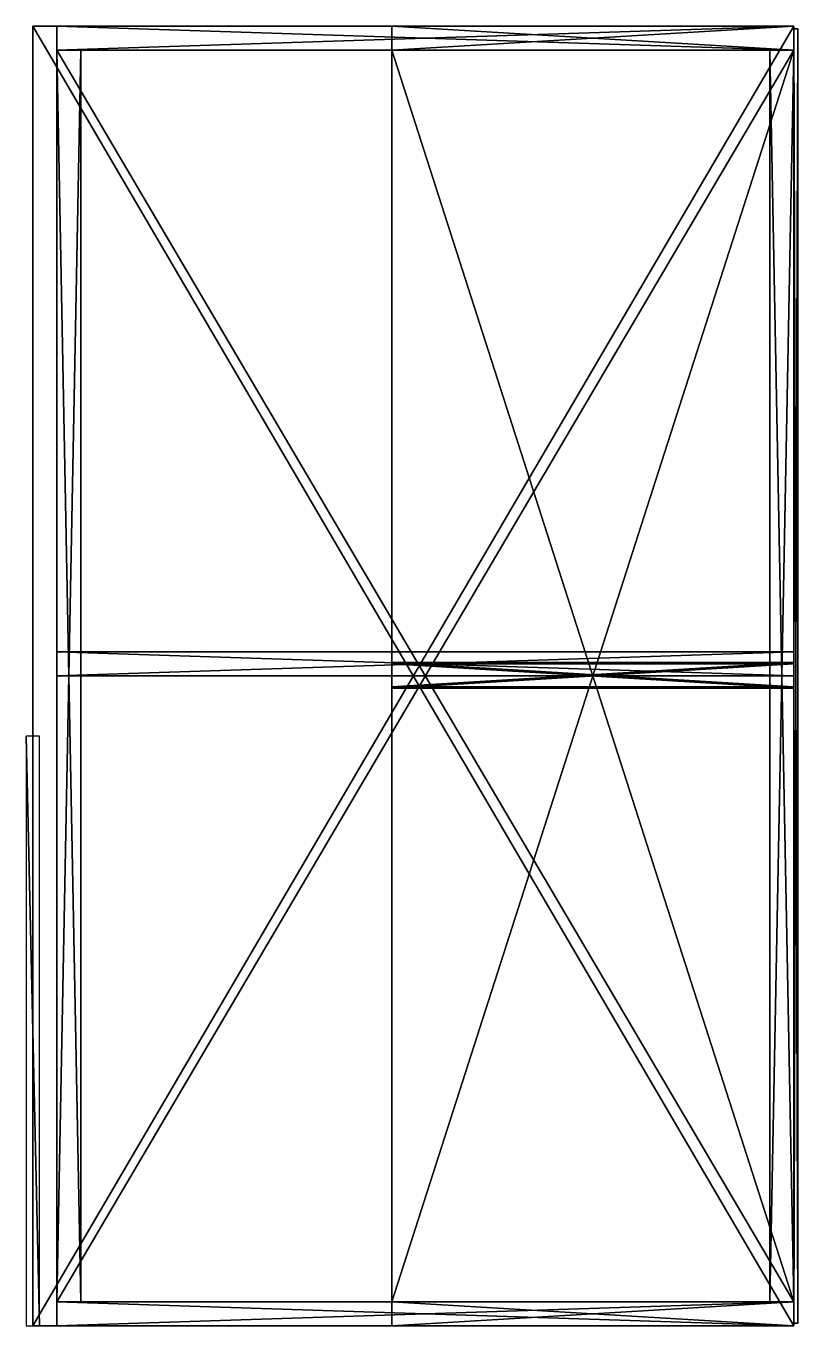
# Model space of a CAD drawing. Extents: x -93 to 853, y -1114 to 3880.
# Drawn here: x -23 to 553, y 2910 to 3880 of the extents above; entities that cross this region are included whole.
import ezdxf

# ---------------------------------------------------------------- set-up
doc = ezdxf.new("R2010")
doc.units = 0
doc.layers.get('0').update_dxf_attribs({"color": 13, "linetype": 'CONTINUOUS'})
for name, color, linetype in [('____03_4____', 216, 'CONTINUOUS'), ('____03_4_____', 172, 'CONTINUOUS'), ('_____18________4____', 142, 'CONTINUOUS'), ('_____18________4_____', 40, 'CONTINUOUS')]:
    doc.layers.add(name, color=color, linetype=linetype)

# ---------------------------------------------------------------- blocks, each defined once
blk = doc.blocks.new('TELO_58')
for p, q in [((0, 300), (0, 0)), ((934, 300), (0, 300)), ((0, 300), (0, 300, 18)), ((934, 300, 18), (0, 300, 18)), ((0, 300, 18), (0, 0, 18)), ((934, 300), (934, 300, 18)), ((934, 0), (934, 300)), ((934, 0, 18), (934, 300, 18)), ((0, 0), (934, 0)), ((0, 0), (0, 0, 18)), ((0, 0, 18), (934, 0, 18)), ((934, 0), (934, 0, 18))]:
    blk.add_line(p, q)
mesh = blk.add_polyface()
corners = [(934, 300), (0, 0), (0, 300), (934, 0)]
mesh.append_faces([[corners[k] for k in face] for face in [(0, 1, 2), (1, 0, 3)]], dxfattribs={"vtx0": -1})
mesh = blk.add_polyface()
corners = [(934, 0, 18), (0, 300, 18), (0, 0, 18), (934, 300, 18)]
mesh.append_faces([[corners[k] for k in face] for face in [(0, 1, 2), (1, 0, 3)]], dxfattribs={"vtx0": -1})
blk = doc.blocks.new('KR_F')
at = {"color": 250}
for p, q in [((0, 0, 16), (0, 0)), ((700, 0, 16), (0, 0, 16)), ((0, 0), (700, 0)), ((700, 0), (700, 0, 16))]:
    blk.add_line(p, q, dxfattribs=at)
mesh = blk.add_polyface()
corners = [(700, 0, 16), (0, 0), (700, 0), (0, 0, 16)]
mesh.append_faces([[corners[k] for k in face] for face in [(0, 1, 2), (1, 0, 3)]], dxfattribs={"vtx0": -1})
blk = doc.blocks.new('KR_L')
at = {"color": 250}
for p, q in [((0, 500), (0, 0)), ((0, 0, 16), (0, 500, 16)), ((0, 500, 16), (0, 500)), ((0, 0), (0, 0, 16))]:
    blk.add_line(p, q, dxfattribs=at)
mesh = blk.add_polyface()
corners = [(0, 500, 16), (0, 0), (0, 0, 16), (0, 500)]
mesh.append_faces([[corners[k] for k in face] for face in [(0, 1, 2), (1, 0, 3)]], dxfattribs={"vtx0": -1})
blk = doc.blocks.new('KR_Z')
at = {"color": 250}
for p, q in [((0, 0, 16), (0, 0)), ((0, 0), (700, 0)), ((700, 0, 16), (0, 0, 16)), ((700, 0), (700, 0, 16))]:
    blk.add_line(p, q, dxfattribs=at)
mesh = blk.add_polyface()
corners = [(0, 0, 16), (700, 0), (0, 0), (700, 0, 16)]
mesh.append_faces([[corners[k] for k in face] for face in [(0, 1, 2), (1, 0, 3)]], dxfattribs={"vtx0": -1})
blk = doc.blocks.new('KR_P')
at = {"color": 250}
for p, q in [((0, 500), (0, 500, 16)), ((0, 0), (0, 500)), ((0, 500, 16), (0, 0, 16)), ((0, 0, 16), (0, 0))]:
    blk.add_line(p, q, dxfattribs=at)
mesh = blk.add_polyface()
corners = [(0, 500), (0, 0, 16), (0, 0), (0, 500, 16)]
mesh.append_faces([[corners[k] for k in face] for face in [(0, 1, 2), (1, 0, 3)]], dxfattribs={"vtx0": -1})
blk = doc.blocks.new('KR_16')
at = {"yscale": 1.868, "zscale": 1.125}
for name, p in [('KR_L', (0, 0)), ('KR_P', (300, 0))]:
    blk.add_blockref(name, p, dxfattribs=at)
at = {"xscale": 0.4285714285714285, "zscale": 1.125}
for name, p in [('KR_Z', (0, 934)), ('KR_F', (0, 0))]:
    blk.add_blockref(name, p, dxfattribs=at)
blk = doc.blocks.new('RAM_PANEL_58')
at = {"color": 250}
for p, q in [((0, 934), (0, 0)), ((300, 934), (0, 934)), ((0, 934), (0, 934, 18)), ((300, 934, 18), (0, 934, 18)), ((0, 934, 18), (0, 0, 18)), ((300, 0), (300, 934)), ((300, 934), (300, 934, 18)), ((300, 0, 18), (300, 934, 18)), ((0, 0), (300, 0)), ((0, 0), (0, 0, 18)), ((0, 0, 18), (300, 0, 18)), ((300, 0), (300, 0, 18))]:
    blk.add_line(p, q, dxfattribs=at)
at = {"rotation": 270}
blk.add_blockref('TELO_58', (0, 934), dxfattribs=at)
blk.add_blockref('KR_16', (0, 0))
blk = doc.blocks.new('PANEL_G_16')
blk.add_blockref('RAM_PANEL_58', (0, 0))
blk = doc.blocks.new('TELO_F_22')
for p, q in [((0, 3), (2100, 3)), ((2100, 3, 966), (0, 3, 966)), ((0, 3, 966), (0, 3)), ((0, 3, 966), (0, 0, 966)), ((0, 0), (0, 3)), ((2100, 0, 966), (0, 0, 966)), ((0, 0), (2100, 0)), ((0, 0, 966), (0, 0)), ((2100, 3), (2100, 3, 966)), ((2100, 3, 966), (2100, 0, 966)), ((2100, 3), (2100, 0)), ((2100, 0), (2100, 0, 966))]:
    blk.add_line(p, q)
mesh = blk.add_polyface()
corners = [(0, 3, 966), (2100, 3), (0, 3), (2100, 3, 966)]
mesh.append_faces([[corners[k] for k in face] for face in [(0, 1, 2), (1, 0, 3)]], dxfattribs={"vtx0": -1})
mesh = blk.add_polyface()
corners = [(2100, 0, 966), (0, 3, 966), (0, 0, 966), (2100, 3, 966)]
mesh.append_faces([[corners[k] for k in face] for face in [(0, 1, 2), (1, 0, 3)]], dxfattribs={"vtx0": -1})
mesh = blk.add_polyface()
corners = [(0, 3, 966), (0, 0), (0, 0, 966), (0, 3)]
mesh.append_faces([[corners[k] for k in face] for face in [(0, 1, 2), (1, 0, 3)]], dxfattribs={"vtx0": -1})
mesh = blk.add_polyface()
corners = [(2100, 3), (0, 0), (0, 3), (2100, 0)]
mesh.append_faces([[corners[k] for k in face] for face in [(0, 1, 2), (1, 0, 3)]], dxfattribs={"vtx0": -1})
mesh = blk.add_polyface()
corners = [(2100, 0), (0, 0, 966), (0, 0), (2100, 0, 966)]
mesh.append_faces([[corners[k] for k in face] for face in [(0, 1, 2), (1, 0, 3)]], dxfattribs={"vtx0": -1})
mesh = blk.add_polyface()
corners = [(2100, 3), (2100, 0, 966), (2100, 0), (2100, 3, 966)]
mesh.append_faces([[corners[k] for k in face] for face in [(0, 1, 2), (1, 0, 3)]], dxfattribs={"vtx0": -1})
blk = doc.blocks.new('RAMKA_PANEL_F_21')
for p, q in [((0, 0), (0, 3)), ((0, 0, 2100), (0, 3, 2100)), ((966, 0, 2100), (966, 3, 2100)), ((966, 0), (966, 3))]:
    blk.add_line(p, q)
at = {"extrusion": (1, 0, 6.12323e-17), "rotation": 270}
blk.add_blockref('TELO_F_22', (0, 2100), dxfattribs=at)
blk = doc.blocks.new('PANEL_F_21')
blk.add_blockref('RAMKA_PANEL_F_21', (0, 0))
blk = doc.blocks.new('TELO_55')
for p, q in [((0, 2104), (0, 2104, -300)), ((0, 0), (0, 2104)), ((0, 2104, -300), (0, 0, -300)), ((18, 2104, -300), (0, 2104, -300)), ((0, 2104), (18, 2104)), ((18, 2104), (18, 2104, -300)), ((18, 0), (18, 2104)), ((18, 2104, -300), (18, 0, -300)), ((0, 0, -300), (0, 0)), ((0, 0), (18, 0)), ((18, 0, -300), (0, 0, -300)), ((18, 0, -300), (18, 0))]:
    blk.add_line(p, q)
mesh = blk.add_polyface()
corners = [(0, 2104), (0, 0, -300), (0, 0), (0, 2104, -300)]
mesh.append_faces([[corners[k] for k in face] for face in [(0, 1, 2), (1, 0, 3)]], dxfattribs={"vtx0": -1})
mesh = blk.add_polyface()
corners = [(18, 2104, -300), (0, 0, -300), (0, 2104, -300), (18, 0, -300)]
mesh.append_faces([[corners[k] for k in face] for face in [(0, 1, 2), (1, 0, 3)]], dxfattribs={"vtx0": -1})
mesh = blk.add_polyface()
corners = [(0, 2104), (18, 2104, -300), (0, 2104, -300), (18, 2104)]
mesh.append_faces([[corners[k] for k in face] for face in [(0, 1, 2), (1, 0, 3)]], dxfattribs={"vtx0": -1})
mesh = blk.add_polyface()
corners = [(18, 0), (0, 2104), (0, 0), (18, 2104)]
mesh.append_faces([[corners[k] for k in face] for face in [(0, 1, 2), (1, 0, 3)]], dxfattribs={"vtx0": -1})
mesh = blk.add_polyface()
corners = [(18, 0, -300), (18, 2104), (18, 0), (18, 2104, -300)]
mesh.append_faces([[corners[k] for k in face] for face in [(0, 1, 2), (1, 0, 3)]], dxfattribs={"vtx0": -1})
mesh = blk.add_polyface()
corners = [(18, 0), (0, 0, -300), (18, 0, -300), (0, 0)]
mesh.append_faces([[corners[k] for k in face] for face in [(0, 1, 2), (1, 0, 3)]], dxfattribs={"vtx0": -1})
blk = doc.blocks.new('RAM_PANEL_55')
for p, q in [((0, 300), (18, 300)), ((0, 300, 2104), (18, 300, 2104)), ((0, 0, 2104), (18, 0, 2104)), ((0, 0), (18, 0))]:
    blk.add_line(p, q)
at = {"extrusion": (0, -1, 6.12323e-17)}
blk.add_blockref('TELO_55', (0, 0), dxfattribs=at)
blk = doc.blocks.new('PANEL_V_38')
blk.add_blockref('RAM_PANEL_55', (0, 0))
blk = doc.blocks.new('TELO_57')
for p, q in [((0, 300), (0, 0)), ((934, 300), (0, 300)), ((0, 300), (0, 300, 18)), ((934, 300, 18), (0, 300, 18)), ((0, 300, 18), (0, 0, 18)), ((934, 300), (934, 300, 18)), ((934, 0), (934, 300)), ((934, 0, 18), (934, 300, 18)), ((0, 0), (934, 0)), ((0, 0), (0, 0, 18)), ((0, 0, 18), (934, 0, 18)), ((934, 0), (934, 0, 18))]:
    blk.add_line(p, q)
mesh = blk.add_polyface()
corners = [(934, 300), (0, 0), (0, 300), (934, 0)]
mesh.append_faces([[corners[k] for k in face] for face in [(0, 1, 2), (1, 0, 3)]], dxfattribs={"vtx0": -1})
mesh = blk.add_polyface()
corners = [(934, 0, 18), (0, 300, 18), (0, 0, 18), (934, 300, 18)]
mesh.append_faces([[corners[k] for k in face] for face in [(0, 1, 2), (1, 0, 3)]], dxfattribs={"vtx0": -1})
blk = doc.blocks.new('KR_15')
at = {"yscale": 1.868, "zscale": 1.125}
for name, p in [('KR_L', (0, 0)), ('KR_P', (300, 0))]:
    blk.add_blockref(name, p, dxfattribs=at)
at = {"xscale": 0.4285714285714285, "zscale": 1.125}
for name, p in [('KR_Z', (0, 934)), ('KR_F', (0, 0))]:
    blk.add_blockref(name, p, dxfattribs=at)
blk = doc.blocks.new('RAM_PANEL_57')
at = {"color": 250}
for p, q in [((0, 934), (0, 0)), ((300, 934), (0, 934)), ((0, 934), (0, 934, 18)), ((300, 934, 18), (0, 934, 18)), ((0, 934, 18), (0, 0, 18)), ((300, 0), (300, 934)), ((300, 934), (300, 934, 18)), ((300, 0, 18), (300, 934, 18)), ((0, 0), (300, 0)), ((0, 0), (0, 0, 18)), ((0, 0, 18), (300, 0, 18)), ((300, 0), (300, 0, 18))]:
    blk.add_line(p, q, dxfattribs=at)
at = {"rotation": 270}
blk.add_blockref('TELO_57', (0, 934), dxfattribs=at)
blk.add_blockref('KR_15', (0, 0))
blk = doc.blocks.new('PANEL_G_15')
blk.add_blockref('RAM_PANEL_57', (0, 0))
blk = doc.blocks.new('TELO_F_21')
for p, q in [((0, 3), (822, 3)), ((822, 3, 966), (0, 3, 966)), ((0, 3, 966), (0, 3)), ((0, 3, 966), (0, 0, 966)), ((0, 0), (0, 3)), ((822, 0, 966), (0, 0, 966)), ((0, 0), (822, 0)), ((0, 0, 966), (0, 0)), ((822, 3), (822, 3, 966)), ((822, 3, 966), (822, 0, 966)), ((822, 3), (822, 0)), ((822, 0), (822, 0, 966))]:
    blk.add_line(p, q)
mesh = blk.add_polyface()
corners = [(0, 3, 966), (822, 3), (0, 3), (822, 3, 966)]
mesh.append_faces([[corners[k] for k in face] for face in [(0, 1, 2), (1, 0, 3)]], dxfattribs={"vtx0": -1})
mesh = blk.add_polyface()
corners = [(822, 0, 966), (0, 3, 966), (0, 0, 966), (822, 3, 966)]
mesh.append_faces([[corners[k] for k in face] for face in [(0, 1, 2), (1, 0, 3)]], dxfattribs={"vtx0": -1})
mesh = blk.add_polyface()
corners = [(0, 3, 966), (0, 0), (0, 0, 966), (0, 3)]
mesh.append_faces([[corners[k] for k in face] for face in [(0, 1, 2), (1, 0, 3)]], dxfattribs={"vtx0": -1})
mesh = blk.add_polyface()
corners = [(822, 3), (0, 0), (0, 3), (822, 0)]
mesh.append_faces([[corners[k] for k in face] for face in [(0, 1, 2), (1, 0, 3)]], dxfattribs={"vtx0": -1})
mesh = blk.add_polyface()
corners = [(822, 0), (0, 0, 966), (0, 0), (822, 0, 966)]
mesh.append_faces([[corners[k] for k in face] for face in [(0, 1, 2), (1, 0, 3)]], dxfattribs={"vtx0": -1})
mesh = blk.add_polyface()
corners = [(822, 3), (822, 0, 966), (822, 0), (822, 3, 966)]
mesh.append_faces([[corners[k] for k in face] for face in [(0, 1, 2), (1, 0, 3)]], dxfattribs={"vtx0": -1})
blk = doc.blocks.new('RAMKA_PANEL_F_20')
for p, q in [((0, 0), (0, 3)), ((0, 0, 822), (0, 3, 822)), ((966, 0, 822), (966, 3, 822)), ((966, 0), (966, 3))]:
    blk.add_line(p, q)
at = {"extrusion": (1, 0, 6.12323e-17), "rotation": 270}
blk.add_blockref('TELO_F_21', (0, 822), dxfattribs=at)
blk = doc.blocks.new('PANEL_F_20')
blk.add_blockref('RAMKA_PANEL_F_20', (0, 0))
blk = doc.blocks.new('TELO_53')
for p, q in [((0, 790), (0, 790, -550)), ((0, 0), (0, 790)), ((0, 790, -550), (0, 0, -550)), ((18, 790, -550), (0, 790, -550)), ((0, 790), (18, 790)), ((18, 790), (18, 790, -550)), ((18, 0), (18, 790)), ((18, 790, -550), (18, 0, -550)), ((0, 0, -550), (0, 0)), ((0, 0), (18, 0)), ((18, 0, -550), (0, 0, -550)), ((18, 0, -550), (18, 0))]:
    blk.add_line(p, q)
mesh = blk.add_polyface()
corners = [(0, 790), (0, 0, -550), (0, 0), (0, 790, -550)]
mesh.append_faces([[corners[k] for k in face] for face in [(0, 1, 2), (1, 0, 3)]], dxfattribs={"vtx0": -1})
mesh = blk.add_polyface()
corners = [(18, 790, -550), (0, 0, -550), (0, 790, -550), (18, 0, -550)]
mesh.append_faces([[corners[k] for k in face] for face in [(0, 1, 2), (1, 0, 3)]], dxfattribs={"vtx0": -1})
mesh = blk.add_polyface()
corners = [(0, 790), (18, 790, -550), (0, 790, -550), (18, 790)]
mesh.append_faces([[corners[k] for k in face] for face in [(0, 1, 2), (1, 0, 3)]], dxfattribs={"vtx0": -1})
mesh = blk.add_polyface()
corners = [(18, 0), (0, 790), (0, 0), (18, 790)]
mesh.append_faces([[corners[k] for k in face] for face in [(0, 1, 2), (1, 0, 3)]], dxfattribs={"vtx0": -1})
mesh = blk.add_polyface()
corners = [(18, 0, -550), (18, 790), (18, 0), (18, 790, -550)]
mesh.append_faces([[corners[k] for k in face] for face in [(0, 1, 2), (1, 0, 3)]], dxfattribs={"vtx0": -1})
mesh = blk.add_polyface()
corners = [(18, 0), (0, 0, -550), (18, 0, -550), (0, 0)]
mesh.append_faces([[corners[k] for k in face] for face in [(0, 1, 2), (1, 0, 3)]], dxfattribs={"vtx0": -1})
blk = doc.blocks.new('RAM_PANEL_53')
for p, q in [((0, 550), (18, 550)), ((0, 550, 790), (18, 550, 790)), ((0, 0, 790), (18, 0, 790)), ((0, 0), (18, 0))]:
    blk.add_line(p, q)
at = {"extrusion": (0, -1, 6.12323e-17)}
blk.add_blockref('TELO_53', (0, 0), dxfattribs=at)
blk = doc.blocks.new('PANEL_V_36')
blk.add_blockref('RAM_PANEL_53', (0, 0))
blk = doc.blocks.new('TELO_F_35')
for p, q in [((0, 18), (934, 18)), ((934, 18, 110), (0, 18, 110)), ((0, 18, 110), (0, 18)), ((0, 18, 110), (0, 0, 110)), ((0, 0), (0, 18)), ((934, 18), (934, 18, 110)), ((934, 18, 110), (934, 0, 110)), ((934, 18), (934, 0)), ((934, 0, 110), (0, 0, 110)), ((0, 0), (934, 0)), ((0, 0, 110), (0, 0)), ((934, 0), (934, 0, 110))]:
    blk.add_line(p, q)
mesh = blk.add_polyface()
corners = [(0, 18, 110), (934, 18), (0, 18), (934, 18, 110)]
mesh.append_faces([[corners[k] for k in face] for face in [(0, 1, 2), (1, 0, 3)]], dxfattribs={"vtx0": -1})
mesh = blk.add_polyface()
corners = [(934, 0, 110), (0, 18, 110), (0, 0, 110), (934, 18, 110)]
mesh.append_faces([[corners[k] for k in face] for face in [(0, 1, 2), (1, 0, 3)]], dxfattribs={"vtx0": -1})
mesh = blk.add_polyface()
corners = [(0, 18, 110), (0, 0), (0, 0, 110), (0, 18)]
mesh.append_faces([[corners[k] for k in face] for face in [(0, 1, 2), (1, 0, 3)]], dxfattribs={"vtx0": -1})
mesh = blk.add_polyface()
corners = [(934, 18), (0, 0), (0, 18), (934, 0)]
mesh.append_faces([[corners[k] for k in face] for face in [(0, 1, 2), (1, 0, 3)]], dxfattribs={"vtx0": -1})
mesh = blk.add_polyface()
corners = [(934, 18), (934, 0, 110), (934, 0), (934, 18, 110)]
mesh.append_faces([[corners[k] for k in face] for face in [(0, 1, 2), (1, 0, 3)]], dxfattribs={"vtx0": -1})
mesh = blk.add_polyface()
corners = [(934, 0), (0, 0, 110), (0, 0), (934, 0, 110)]
mesh.append_faces([[corners[k] for k in face] for face in [(0, 1, 2), (1, 0, 3)]], dxfattribs={"vtx0": -1})
blk = doc.blocks.new('RAMKA_PANEL_F_34')
for p, q in [((0, 0), (0, 18)), ((0, 0, 934), (0, 18, 934)), ((110, 0, 934), (110, 18, 934)), ((110, 0), (110, 18))]:
    blk.add_line(p, q)
at = {"extrusion": (1, 0, 6.12323e-17), "rotation": 270}
blk.add_blockref('TELO_F_35', (0, 934), dxfattribs=at)
blk = doc.blocks.new('PANEL_F_34')
blk.add_blockref('RAMKA_PANEL_F_34', (0, 0))
blk = doc.blocks.new('TELO_56')
for p, q in [((0, 2104), (0, 2104, -300)), ((0, 0), (0, 2104)), ((0, 2104, -300), (0, 0, -300)), ((18, 2104, -300), (0, 2104, -300)), ((0, 2104), (18, 2104)), ((18, 2104), (18, 2104, -300)), ((18, 0), (18, 2104)), ((18, 2104, -300), (18, 0, -300)), ((0, 0, -300), (0, 0)), ((0, 0), (18, 0)), ((18, 0, -300), (0, 0, -300)), ((18, 0, -300), (18, 0))]:
    blk.add_line(p, q)
mesh = blk.add_polyface()
corners = [(0, 2104), (0, 0, -300), (0, 0), (0, 2104, -300)]
mesh.append_faces([[corners[k] for k in face] for face in [(0, 1, 2), (1, 0, 3)]], dxfattribs={"vtx0": -1})
mesh = blk.add_polyface()
corners = [(18, 2104, -300), (0, 0, -300), (0, 2104, -300), (18, 0, -300)]
mesh.append_faces([[corners[k] for k in face] for face in [(0, 1, 2), (1, 0, 3)]], dxfattribs={"vtx0": -1})
mesh = blk.add_polyface()
corners = [(0, 2104), (18, 2104, -300), (0, 2104, -300), (18, 2104)]
mesh.append_faces([[corners[k] for k in face] for face in [(0, 1, 2), (1, 0, 3)]], dxfattribs={"vtx0": -1})
mesh = blk.add_polyface()
corners = [(18, 0), (0, 2104), (0, 0), (18, 2104)]
mesh.append_faces([[corners[k] for k in face] for face in [(0, 1, 2), (1, 0, 3)]], dxfattribs={"vtx0": -1})
mesh = blk.add_polyface()
corners = [(18, 0, -300), (18, 2104), (18, 0), (18, 2104, -300)]
mesh.append_faces([[corners[k] for k in face] for face in [(0, 1, 2), (1, 0, 3)]], dxfattribs={"vtx0": -1})
mesh = blk.add_polyface()
corners = [(18, 0), (0, 0, -300), (18, 0, -300), (0, 0)]
mesh.append_faces([[corners[k] for k in face] for face in [(0, 1, 2), (1, 0, 3)]], dxfattribs={"vtx0": -1})
blk = doc.blocks.new('RAM_PANEL_56')
for p, q in [((0, 300), (18, 300)), ((0, 300, 2104), (18, 300, 2104)), ((0, 0, 2104), (18, 0, 2104)), ((0, 0), (18, 0))]:
    blk.add_line(p, q)
at = {"extrusion": (0, -1, 6.12323e-17)}
blk.add_blockref('TELO_56', (0, 0), dxfattribs=at)
blk = doc.blocks.new('PANEL_V_39')
blk.add_blockref('RAM_PANEL_56', (0, 0))
blk = doc.blocks.new('TELO_71')
for p, q in [((0, 550), (0, 0)), ((934, 550), (0, 550)), ((0, 550), (0, 550, 18)), ((934, 550, 18), (0, 550, 18)), ((0, 550, 18), (0, 0, 18)), ((934, 550), (934, 550, 18)), ((934, 0), (934, 550)), ((934, 0, 18), (934, 550, 18)), ((0, 0), (934, 0)), ((0, 0), (0, 0, 18)), ((0, 0, 18), (934, 0, 18)), ((934, 0), (934, 0, 18))]:
    blk.add_line(p, q)
mesh = blk.add_polyface()
corners = [(934, 550), (0, 0), (0, 550), (934, 0)]
mesh.append_faces([[corners[k] for k in face] for face in [(0, 1, 2), (1, 0, 3)]], dxfattribs={"vtx0": -1})
mesh = blk.add_polyface()
corners = [(934, 0, 18), (0, 550, 18), (0, 0, 18), (934, 550, 18)]
mesh.append_faces([[corners[k] for k in face] for face in [(0, 1, 2), (1, 0, 3)]], dxfattribs={"vtx0": -1})
blk = doc.blocks.new('KR_25')
at = {"yscale": 1.868, "zscale": 1.125}
for name, p in [('KR_L', (0, 0)), ('KR_P', (550, 0))]:
    blk.add_blockref(name, p, dxfattribs=at)
at = {"xscale": 0.7857142857142857, "zscale": 1.125}
for name, p in [('KR_Z', (0, 934)), ('KR_F', (0, 0))]:
    blk.add_blockref(name, p, dxfattribs=at)
blk = doc.blocks.new('RAM_PANEL_71')
at = {"color": 250}
for p, q in [((0, 934), (0, 0)), ((550, 934), (0, 934)), ((0, 934), (0, 934, 18)), ((550, 934, 18), (0, 934, 18)), ((0, 934, 18), (0, 0, 18)), ((550, 0), (550, 934)), ((550, 934), (550, 934, 18)), ((550, 0, 18), (550, 934, 18)), ((0, 0), (550, 0)), ((0, 0), (0, 0, 18)), ((0, 0, 18), (550, 0, 18)), ((550, 0), (550, 0, 18))]:
    blk.add_line(p, q, dxfattribs=at)
at = {"rotation": 270}
blk.add_blockref('TELO_71', (0, 934), dxfattribs=at)
blk.add_blockref('KR_25', (0, 0))
blk = doc.blocks.new('PANEL_G_24')
blk.add_blockref('RAM_PANEL_71', (0, 0))
blk = doc.blocks.new('TELO_54')
for p, q in [((0, 790), (0, 790, -550)), ((0, 0), (0, 790)), ((0, 790, -550), (0, 0, -550)), ((18, 790, -550), (0, 790, -550)), ((0, 790), (18, 790)), ((18, 790), (18, 790, -550)), ((18, 0), (18, 790)), ((18, 790, -550), (18, 0, -550)), ((0, 0, -550), (0, 0)), ((0, 0), (18, 0)), ((18, 0, -550), (0, 0, -550)), ((18, 0, -550), (18, 0))]:
    blk.add_line(p, q)
mesh = blk.add_polyface()
corners = [(0, 790), (0, 0, -550), (0, 0), (0, 790, -550)]
mesh.append_faces([[corners[k] for k in face] for face in [(0, 1, 2), (1, 0, 3)]], dxfattribs={"vtx0": -1})
mesh = blk.add_polyface()
corners = [(18, 790, -550), (0, 0, -550), (0, 790, -550), (18, 0, -550)]
mesh.append_faces([[corners[k] for k in face] for face in [(0, 1, 2), (1, 0, 3)]], dxfattribs={"vtx0": -1})
mesh = blk.add_polyface()
corners = [(0, 790), (18, 790, -550), (0, 790, -550), (18, 790)]
mesh.append_faces([[corners[k] for k in face] for face in [(0, 1, 2), (1, 0, 3)]], dxfattribs={"vtx0": -1})
mesh = blk.add_polyface()
corners = [(18, 0), (0, 790), (0, 0), (18, 790)]
mesh.append_faces([[corners[k] for k in face] for face in [(0, 1, 2), (1, 0, 3)]], dxfattribs={"vtx0": -1})
mesh = blk.add_polyface()
corners = [(18, 0, -550), (18, 790), (18, 0), (18, 790, -550)]
mesh.append_faces([[corners[k] for k in face] for face in [(0, 1, 2), (1, 0, 3)]], dxfattribs={"vtx0": -1})
mesh = blk.add_polyface()
corners = [(18, 0), (0, 0, -550), (18, 0, -550), (0, 0)]
mesh.append_faces([[corners[k] for k in face] for face in [(0, 1, 2), (1, 0, 3)]], dxfattribs={"vtx0": -1})
blk = doc.blocks.new('RAM_PANEL_54')
for p, q in [((0, 550), (18, 550)), ((0, 550, 790), (18, 550, 790)), ((0, 0, 790), (18, 0, 790)), ((0, 0), (18, 0))]:
    blk.add_line(p, q)
at = {"extrusion": (0, -1, 6.12323e-17)}
blk.add_blockref('TELO_54', (0, 0), dxfattribs=at)
blk = doc.blocks.new('PANEL_V_37')
blk.add_blockref('RAM_PANEL_54', (0, 0))
blk = doc.blocks.new('TELO_F_36')
for p, q in [((0, 18), (110, 18)), ((110, 18, 934), (0, 18, 934)), ((0, 18, 934), (0, 18)), ((0, 18, 934), (0, 0, 934)), ((0, 0), (0, 18)), ((110, 18), (110, 18, 934)), ((110, 18, 934), (110, 0, 934)), ((110, 18), (110, 0)), ((110, 0, 934), (0, 0, 934)), ((0, 0), (110, 0)), ((0, 0, 934), (0, 0)), ((110, 0), (110, 0, 934))]:
    blk.add_line(p, q)
mesh = blk.add_polyface()
corners = [(0, 18, 934), (110, 18), (0, 18), (110, 18, 934)]
mesh.append_faces([[corners[k] for k in face] for face in [(0, 1, 2), (1, 0, 3)]], dxfattribs={"vtx0": -1})
mesh = blk.add_polyface()
corners = [(110, 0, 934), (0, 18, 934), (0, 0, 934), (110, 18, 934)]
mesh.append_faces([[corners[k] for k in face] for face in [(0, 1, 2), (1, 0, 3)]], dxfattribs={"vtx0": -1})
mesh = blk.add_polyface()
corners = [(0, 18, 934), (0, 0), (0, 0, 934), (0, 18)]
mesh.append_faces([[corners[k] for k in face] for face in [(0, 1, 2), (1, 0, 3)]], dxfattribs={"vtx0": -1})
mesh = blk.add_polyface()
corners = [(110, 18), (0, 0), (0, 18), (110, 0)]
mesh.append_faces([[corners[k] for k in face] for face in [(0, 1, 2), (1, 0, 3)]], dxfattribs={"vtx0": -1})
mesh = blk.add_polyface()
corners = [(110, 18), (110, 0, 934), (110, 0), (110, 18, 934)]
mesh.append_faces([[corners[k] for k in face] for face in [(0, 1, 2), (1, 0, 3)]], dxfattribs={"vtx0": -1})
mesh = blk.add_polyface()
corners = [(110, 0), (0, 0, 934), (0, 0), (110, 0, 934)]
mesh.append_faces([[corners[k] for k in face] for face in [(0, 1, 2), (1, 0, 3)]], dxfattribs={"vtx0": -1})
blk = doc.blocks.new('RAMKA_PANEL_F_35')
for p, q in [((0, 0), (0, 18)), ((0, 0, 934), (0, 18, 934)), ((110, 0, 934), (110, 18, 934)), ((110, 0), (110, 18))]:
    blk.add_line(p, q)
blk.add_blockref('TELO_F_36', (0, 0))
blk = doc.blocks.new('PANEL_F_35')
blk.add_blockref('RAMKA_PANEL_F_35', (0, 0))
blk = doc.blocks.new('TELO_74')
for p, q in [((0, 300), (0, 300, -300)), ((0, 0), (0, 300)), ((0, 300, -300), (0, 0, -300)), ((18, 300, -300), (0, 300, -300)), ((0, 300), (18, 300)), ((18, 300), (18, 300, -300)), ((18, 0), (18, 300)), ((18, 300, -300), (18, 0, -300)), ((0, 0, -300), (0, 0)), ((0, 0), (18, 0)), ((18, 0, -300), (0, 0, -300)), ((18, 0, -300), (18, 0))]:
    blk.add_line(p, q)
mesh = blk.add_polyface()
corners = [(0, 300), (0, 0, -300), (0, 0), (0, 300, -300)]
mesh.append_faces([[corners[k] for k in face] for face in [(0, 1, 2), (1, 0, 3)]], dxfattribs={"vtx0": -1})
mesh = blk.add_polyface()
corners = [(18, 300, -300), (0, 0, -300), (0, 300, -300), (18, 0, -300)]
mesh.append_faces([[corners[k] for k in face] for face in [(0, 1, 2), (1, 0, 3)]], dxfattribs={"vtx0": -1})
mesh = blk.add_polyface()
corners = [(0, 300), (18, 300, -300), (0, 300, -300), (18, 300)]
mesh.append_faces([[corners[k] for k in face] for face in [(0, 1, 2), (1, 0, 3)]], dxfattribs={"vtx0": -1})
mesh = blk.add_polyface()
corners = [(18, 0), (0, 300), (0, 0), (18, 300)]
mesh.append_faces([[corners[k] for k in face] for face in [(0, 1, 2), (1, 0, 3)]], dxfattribs={"vtx0": -1})
mesh = blk.add_polyface()
corners = [(18, 0, -300), (18, 300), (18, 0), (18, 300, -300)]
mesh.append_faces([[corners[k] for k in face] for face in [(0, 1, 2), (1, 0, 3)]], dxfattribs={"vtx0": -1})
mesh = blk.add_polyface()
corners = [(18, 0), (0, 0, -300), (18, 0, -300), (0, 0)]
mesh.append_faces([[corners[k] for k in face] for face in [(0, 1, 2), (1, 0, 3)]], dxfattribs={"vtx0": -1})
blk = doc.blocks.new('RAM_PANEL_74')
for p, q in [((0, 300), (18, 300)), ((0, 300, 300), (18, 300, 300)), ((0, 0, 300), (18, 0, 300)), ((0, 0), (18, 0))]:
    blk.add_line(p, q)
at = {"extrusion": (0, -1, 6.12323e-17)}
blk.add_blockref('TELO_74', (0, 0), dxfattribs=at)
blk = doc.blocks.new('PANEL_V_46')
blk.add_blockref('RAM_PANEL_74', (0, 0))
blk = doc.blocks.new('TELO_75')
for p, q in [((0, 300), (0, 300, -300)), ((0, 0), (0, 300)), ((0, 300, -300), (0, 0, -300)), ((18, 300, -300), (0, 300, -300)), ((0, 300), (18, 300)), ((18, 300), (18, 300, -300)), ((18, 0), (18, 300)), ((18, 300, -300), (18, 0, -300)), ((0, 0, -300), (0, 0)), ((0, 0), (18, 0)), ((18, 0, -300), (0, 0, -300)), ((18, 0, -300), (18, 0))]:
    blk.add_line(p, q)
mesh = blk.add_polyface()
corners = [(0, 300), (0, 0, -300), (0, 0), (0, 300, -300)]
mesh.append_faces([[corners[k] for k in face] for face in [(0, 1, 2), (1, 0, 3)]], dxfattribs={"vtx0": -1})
mesh = blk.add_polyface()
corners = [(18, 300, -300), (0, 0, -300), (0, 300, -300), (18, 0, -300)]
mesh.append_faces([[corners[k] for k in face] for face in [(0, 1, 2), (1, 0, 3)]], dxfattribs={"vtx0": -1})
mesh = blk.add_polyface()
corners = [(0, 300), (18, 300, -300), (0, 300, -300), (18, 300)]
mesh.append_faces([[corners[k] for k in face] for face in [(0, 1, 2), (1, 0, 3)]], dxfattribs={"vtx0": -1})
mesh = blk.add_polyface()
corners = [(18, 0), (0, 300), (0, 0), (18, 300)]
mesh.append_faces([[corners[k] for k in face] for face in [(0, 1, 2), (1, 0, 3)]], dxfattribs={"vtx0": -1})
mesh = blk.add_polyface()
corners = [(18, 0, -300), (18, 300), (18, 0), (18, 300, -300)]
mesh.append_faces([[corners[k] for k in face] for face in [(0, 1, 2), (1, 0, 3)]], dxfattribs={"vtx0": -1})
mesh = blk.add_polyface()
corners = [(18, 0), (0, 0, -300), (18, 0, -300), (0, 0)]
mesh.append_faces([[corners[k] for k in face] for face in [(0, 1, 2), (1, 0, 3)]], dxfattribs={"vtx0": -1})
blk = doc.blocks.new('RAM_PANEL_75')
for p, q in [((0, 300), (18, 300)), ((0, 300, 300), (18, 300, 300)), ((0, 0, 300), (18, 0, 300)), ((0, 0), (18, 0))]:
    blk.add_line(p, q)
at = {"extrusion": (0, -1, 6.12323e-17)}
blk.add_blockref('TELO_75', (0, 0), dxfattribs=at)
blk = doc.blocks.new('PANEL_V_47')
blk.add_blockref('RAM_PANEL_75', (0, 0))
blk = doc.blocks.new('TELO_76')
for p, q in [((0, 300), (0, 300, -300)), ((0, 0), (0, 300)), ((0, 300, -300), (0, 0, -300)), ((18, 300, -300), (0, 300, -300)), ((0, 300), (18, 300)), ((18, 300), (18, 300, -300)), ((18, 0), (18, 300)), ((18, 300, -300), (18, 0, -300)), ((0, 0, -300), (0, 0)), ((0, 0), (18, 0)), ((18, 0, -300), (0, 0, -300)), ((18, 0, -300), (18, 0))]:
    blk.add_line(p, q)
mesh = blk.add_polyface()
corners = [(0, 300), (0, 0, -300), (0, 0), (0, 300, -300)]
mesh.append_faces([[corners[k] for k in face] for face in [(0, 1, 2), (1, 0, 3)]], dxfattribs={"vtx0": -1})
mesh = blk.add_polyface()
corners = [(18, 300, -300), (0, 0, -300), (0, 300, -300), (18, 0, -300)]
mesh.append_faces([[corners[k] for k in face] for face in [(0, 1, 2), (1, 0, 3)]], dxfattribs={"vtx0": -1})
mesh = blk.add_polyface()
corners = [(0, 300), (18, 300, -300), (0, 300, -300), (18, 300)]
mesh.append_faces([[corners[k] for k in face] for face in [(0, 1, 2), (1, 0, 3)]], dxfattribs={"vtx0": -1})
mesh = blk.add_polyface()
corners = [(18, 0), (0, 300), (0, 0), (18, 300)]
mesh.append_faces([[corners[k] for k in face] for face in [(0, 1, 2), (1, 0, 3)]], dxfattribs={"vtx0": -1})
mesh = blk.add_polyface()
corners = [(18, 0, -300), (18, 300), (18, 0), (18, 300, -300)]
mesh.append_faces([[corners[k] for k in face] for face in [(0, 1, 2), (1, 0, 3)]], dxfattribs={"vtx0": -1})
mesh = blk.add_polyface()
corners = [(18, 0), (0, 0, -300), (18, 0, -300), (0, 0)]
mesh.append_faces([[corners[k] for k in face] for face in [(0, 1, 2), (1, 0, 3)]], dxfattribs={"vtx0": -1})
blk = doc.blocks.new('RAM_PANEL_76')
for p, q in [((0, 300), (18, 300)), ((0, 300, 300), (18, 300, 300)), ((0, 0, 300), (18, 0, 300)), ((0, 0), (18, 0))]:
    blk.add_line(p, q)
at = {"extrusion": (0, -1, 6.12323e-17)}
blk.add_blockref('TELO_76', (0, 0), dxfattribs=at)
blk = doc.blocks.new('PANEL_V_48')
blk.add_blockref('RAM_PANEL_76', (0, 0))
blk = doc.blocks.new('TELO_77')
for p, q in [((0, 300), (0, 300, -300)), ((0, 0), (0, 300)), ((0, 300, -300), (0, 0, -300)), ((18, 300, -300), (0, 300, -300)), ((0, 300), (18, 300)), ((18, 300), (18, 300, -300)), ((18, 0), (18, 300)), ((18, 300, -300), (18, 0, -300)), ((0, 0, -300), (0, 0)), ((0, 0), (18, 0)), ((18, 0, -300), (0, 0, -300)), ((18, 0, -300), (18, 0))]:
    blk.add_line(p, q)
mesh = blk.add_polyface()
corners = [(0, 300), (0, 0, -300), (0, 0), (0, 300, -300)]
mesh.append_faces([[corners[k] for k in face] for face in [(0, 1, 2), (1, 0, 3)]], dxfattribs={"vtx0": -1})
mesh = blk.add_polyface()
corners = [(18, 300, -300), (0, 0, -300), (0, 300, -300), (18, 0, -300)]
mesh.append_faces([[corners[k] for k in face] for face in [(0, 1, 2), (1, 0, 3)]], dxfattribs={"vtx0": -1})
mesh = blk.add_polyface()
corners = [(0, 300), (18, 300, -300), (0, 300, -300), (18, 300)]
mesh.append_faces([[corners[k] for k in face] for face in [(0, 1, 2), (1, 0, 3)]], dxfattribs={"vtx0": -1})
mesh = blk.add_polyface()
corners = [(18, 0), (0, 300), (0, 0), (18, 300)]
mesh.append_faces([[corners[k] for k in face] for face in [(0, 1, 2), (1, 0, 3)]], dxfattribs={"vtx0": -1})
mesh = blk.add_polyface()
corners = [(18, 0, -300), (18, 300), (18, 0), (18, 300, -300)]
mesh.append_faces([[corners[k] for k in face] for face in [(0, 1, 2), (1, 0, 3)]], dxfattribs={"vtx0": -1})
mesh = blk.add_polyface()
corners = [(18, 0), (0, 0, -300), (18, 0, -300), (0, 0)]
mesh.append_faces([[corners[k] for k in face] for face in [(0, 1, 2), (1, 0, 3)]], dxfattribs={"vtx0": -1})
blk = doc.blocks.new('RAM_PANEL_77')
for p, q in [((0, 300), (18, 300)), ((0, 300, 300), (18, 300, 300)), ((0, 0, 300), (18, 0, 300)), ((0, 0), (18, 0))]:
    blk.add_line(p, q)
at = {"extrusion": (0, -1, 6.12323e-17)}
blk.add_blockref('TELO_77', (0, 0), dxfattribs=at)
blk = doc.blocks.new('PANEL_V_49')
blk.add_blockref('RAM_PANEL_77', (0, 0))
blk = doc.blocks.new('TELO_78')
for p, q in [((0, 300), (0, 300, -300)), ((0, 0), (0, 300)), ((0, 300, -300), (0, 0, -300)), ((18, 300, -300), (0, 300, -300)), ((0, 300), (18, 300)), ((18, 300), (18, 300, -300)), ((18, 0), (18, 300)), ((18, 300, -300), (18, 0, -300)), ((0, 0, -300), (0, 0)), ((0, 0), (18, 0)), ((18, 0, -300), (0, 0, -300)), ((18, 0, -300), (18, 0))]:
    blk.add_line(p, q)
mesh = blk.add_polyface()
corners = [(0, 300), (0, 0, -300), (0, 0), (0, 300, -300)]
mesh.append_faces([[corners[k] for k in face] for face in [(0, 1, 2), (1, 0, 3)]], dxfattribs={"vtx0": -1})
mesh = blk.add_polyface()
corners = [(18, 300, -300), (0, 0, -300), (0, 300, -300), (18, 0, -300)]
mesh.append_faces([[corners[k] for k in face] for face in [(0, 1, 2), (1, 0, 3)]], dxfattribs={"vtx0": -1})
mesh = blk.add_polyface()
corners = [(0, 300), (18, 300, -300), (0, 300, -300), (18, 300)]
mesh.append_faces([[corners[k] for k in face] for face in [(0, 1, 2), (1, 0, 3)]], dxfattribs={"vtx0": -1})
mesh = blk.add_polyface()
corners = [(18, 0), (0, 300), (0, 0), (18, 300)]
mesh.append_faces([[corners[k] for k in face] for face in [(0, 1, 2), (1, 0, 3)]], dxfattribs={"vtx0": -1})
mesh = blk.add_polyface()
corners = [(18, 0, -300), (18, 300), (18, 0), (18, 300, -300)]
mesh.append_faces([[corners[k] for k in face] for face in [(0, 1, 2), (1, 0, 3)]], dxfattribs={"vtx0": -1})
mesh = blk.add_polyface()
corners = [(18, 0), (0, 0, -300), (18, 0, -300), (0, 0)]
mesh.append_faces([[corners[k] for k in face] for face in [(0, 1, 2), (1, 0, 3)]], dxfattribs={"vtx0": -1})
blk = doc.blocks.new('RAM_PANEL_78')
for p, q in [((0, 300), (18, 300)), ((0, 300, 300), (18, 300, 300)), ((0, 0, 300), (18, 0, 300)), ((0, 0), (18, 0))]:
    blk.add_line(p, q)
at = {"extrusion": (0, -1, 6.12323e-17)}
blk.add_blockref('TELO_78', (0, 0), dxfattribs=at)
blk = doc.blocks.new('PANEL_V_50')
blk.add_blockref('RAM_PANEL_78', (0, 0))
blk = doc.blocks.new('TELO_73')
for p, q in [((0, 478), (0, 478, -300)), ((0, 0), (0, 478)), ((0, 478, -300), (0, 0, -300)), ((18, 478, -300), (0, 478, -300)), ((0, 478), (18, 478)), ((18, 478), (18, 478, -300)), ((18, 0), (18, 478)), ((18, 478, -300), (18, 0, -300)), ((0, 0, -300), (0, 0)), ((0, 0), (18, 0)), ((18, 0, -300), (0, 0, -300)), ((18, 0, -300), (18, 0))]:
    blk.add_line(p, q)
mesh = blk.add_polyface()
corners = [(0, 478), (0, 0, -300), (0, 0), (0, 478, -300)]
mesh.append_faces([[corners[k] for k in face] for face in [(0, 1, 2), (1, 0, 3)]], dxfattribs={"vtx0": -1})
mesh = blk.add_polyface()
corners = [(18, 478, -300), (0, 0, -300), (0, 478, -300), (18, 0, -300)]
mesh.append_faces([[corners[k] for k in face] for face in [(0, 1, 2), (1, 0, 3)]], dxfattribs={"vtx0": -1})
mesh = blk.add_polyface()
corners = [(0, 478), (18, 478, -300), (0, 478, -300), (18, 478)]
mesh.append_faces([[corners[k] for k in face] for face in [(0, 1, 2), (1, 0, 3)]], dxfattribs={"vtx0": -1})
mesh = blk.add_polyface()
corners = [(18, 0), (0, 478), (0, 0), (18, 478)]
mesh.append_faces([[corners[k] for k in face] for face in [(0, 1, 2), (1, 0, 3)]], dxfattribs={"vtx0": -1})
mesh = blk.add_polyface()
corners = [(18, 0, -300), (18, 478), (18, 0), (18, 478, -300)]
mesh.append_faces([[corners[k] for k in face] for face in [(0, 1, 2), (1, 0, 3)]], dxfattribs={"vtx0": -1})
mesh = blk.add_polyface()
corners = [(18, 0), (0, 0, -300), (18, 0, -300), (0, 0)]
mesh.append_faces([[corners[k] for k in face] for face in [(0, 1, 2), (1, 0, 3)]], dxfattribs={"vtx0": -1})
blk = doc.blocks.new('RAM_PANEL_73')
for p, q in [((0, 300), (18, 300)), ((0, 300, 478), (18, 300, 478)), ((0, 0, 478), (18, 0, 478)), ((0, 0), (18, 0))]:
    blk.add_line(p, q)
at = {"extrusion": (0, -1, 6.12323e-17)}
blk.add_blockref('TELO_73', (0, 0), dxfattribs=at)
blk = doc.blocks.new('PANEL_V_45')
blk.add_blockref('RAM_PANEL_73', (0, 0))
blk = doc.blocks.new('TELO_66')
for p, q in [((0, 550), (0, 0)), ((934, 550), (0, 550)), ((0, 550), (0, 550, 18)), ((934, 550, 18), (0, 550, 18)), ((0, 550, 18), (0, 0, 18)), ((934, 550), (934, 550, 18)), ((934, 0), (934, 550)), ((934, 0, 18), (934, 550, 18)), ((0, 0), (934, 0)), ((0, 0), (0, 0, 18)), ((0, 0, 18), (934, 0, 18)), ((934, 0), (934, 0, 18))]:
    blk.add_line(p, q)
mesh = blk.add_polyface()
corners = [(934, 550), (0, 0), (0, 550), (934, 0)]
mesh.append_faces([[corners[k] for k in face] for face in [(0, 1, 2), (1, 0, 3)]], dxfattribs={"vtx0": -1})
mesh = blk.add_polyface()
corners = [(934, 0, 18), (0, 550, 18), (0, 0, 18), (934, 550, 18)]
mesh.append_faces([[corners[k] for k in face] for face in [(0, 1, 2), (1, 0, 3)]], dxfattribs={"vtx0": -1})
blk = doc.blocks.new('KR_22')
at = {"yscale": 1.868, "zscale": 1.125}
for name, p in [('KR_L', (0, 0)), ('KR_P', (550, 0))]:
    blk.add_blockref(name, p, dxfattribs=at)
at = {"xscale": 0.7857142857142857, "zscale": 1.125}
for name, p in [('KR_Z', (0, 934)), ('KR_F', (0, 0))]:
    blk.add_blockref(name, p, dxfattribs=at)
blk = doc.blocks.new('RAM_PANEL_66')
at = {"color": 250}
for p, q in [((0, 934), (0, 0)), ((550, 934), (0, 934)), ((0, 934), (0, 934, 18)), ((550, 934, 18), (0, 934, 18)), ((0, 934, 18), (0, 0, 18)), ((550, 0), (550, 934)), ((550, 934), (550, 934, 18)), ((550, 0, 18), (550, 934, 18)), ((0, 0), (550, 0)), ((0, 0), (0, 0, 18)), ((0, 0, 18), (550, 0, 18)), ((550, 0), (550, 0, 18))]:
    blk.add_line(p, q, dxfattribs=at)
at = {"rotation": 270}
blk.add_blockref('TELO_66', (0, 934), dxfattribs=at)
blk.add_blockref('KR_22', (0, 0))
blk = doc.blocks.new('PANEL_G_21')
blk.add_blockref('RAM_PANEL_66', (0, 0))
blk = doc.blocks.new('TELO_79')
for p, q in [((0, 344), (0, 344, -550)), ((0, 0), (0, 344)), ((0, 344, -550), (0, 0, -550)), ((18, 344, -550), (0, 344, -550)), ((0, 344), (18, 344)), ((18, 344), (18, 344, -550)), ((18, 0), (18, 344)), ((18, 344, -550), (18, 0, -550)), ((0, 0, -550), (0, 0)), ((0, 0), (18, 0)), ((18, 0, -550), (0, 0, -550)), ((18, 0, -550), (18, 0))]:
    blk.add_line(p, q)
mesh = blk.add_polyface()
corners = [(0, 344), (0, 0, -550), (0, 0), (0, 344, -550)]
mesh.append_faces([[corners[k] for k in face] for face in [(0, 1, 2), (1, 0, 3)]], dxfattribs={"vtx0": -1})
mesh = blk.add_polyface()
corners = [(18, 344, -550), (0, 0, -550), (0, 344, -550), (18, 0, -550)]
mesh.append_faces([[corners[k] for k in face] for face in [(0, 1, 2), (1, 0, 3)]], dxfattribs={"vtx0": -1})
mesh = blk.add_polyface()
corners = [(0, 344), (18, 344, -550), (0, 344, -550), (18, 344)]
mesh.append_faces([[corners[k] for k in face] for face in [(0, 1, 2), (1, 0, 3)]], dxfattribs={"vtx0": -1})
mesh = blk.add_polyface()
corners = [(18, 0), (0, 344), (0, 0), (18, 344)]
mesh.append_faces([[corners[k] for k in face] for face in [(0, 1, 2), (1, 0, 3)]], dxfattribs={"vtx0": -1})
mesh = blk.add_polyface()
corners = [(18, 0, -550), (18, 344), (18, 0), (18, 344, -550)]
mesh.append_faces([[corners[k] for k in face] for face in [(0, 1, 2), (1, 0, 3)]], dxfattribs={"vtx0": -1})
mesh = blk.add_polyface()
corners = [(18, 0), (0, 0, -550), (18, 0, -550), (0, 0)]
mesh.append_faces([[corners[k] for k in face] for face in [(0, 1, 2), (1, 0, 3)]], dxfattribs={"vtx0": -1})
blk = doc.blocks.new('RAM_PANEL_79')
for p, q in [((0, 550), (18, 550)), ((0, 550, 344), (18, 550, 344)), ((0, 0, 344), (18, 0, 344)), ((0, 0), (18, 0))]:
    blk.add_line(p, q)
at = {"extrusion": (0, -1, 6.12323e-17)}
blk.add_blockref('TELO_79', (0, 0), dxfattribs=at)
blk = doc.blocks.new('PANEL_V_51')
blk.add_blockref('RAM_PANEL_79', (0, 0))
blk = doc.blocks.new('TELO_96')
for p, q in [((0, 970), (0, 0)), ((568, 970), (0, 970)), ((0, 970), (0, 970, 18)), ((568, 970, 18), (0, 970, 18)), ((0, 970, 18), (0, 0, 18)), ((568, 970), (568, 970, 18)), ((568, 0), (568, 970)), ((568, 0, 18), (568, 970, 18)), ((0, 0), (568, 0)), ((0, 0), (0, 0, 18)), ((0, 0, 18), (568, 0, 18)), ((568, 0), (568, 0, 18))]:
    blk.add_line(p, q)
mesh = blk.add_polyface()
corners = [(568, 970), (0, 0), (0, 970), (568, 0)]
mesh.append_faces([[corners[k] for k in face] for face in [(0, 1, 2), (1, 0, 3)]], dxfattribs={"vtx0": -1})
mesh = blk.add_polyface()
corners = [(568, 0, 18), (0, 970, 18), (0, 0, 18), (568, 970, 18)]
mesh.append_faces([[corners[k] for k in face] for face in [(0, 1, 2), (1, 0, 3)]], dxfattribs={"vtx0": -1})
blk = doc.blocks.new('KR_36')
at = {"yscale": 1.94, "zscale": 1.125}
for name, p in [('KR_L', (0, 0)), ('KR_P', (568, 0))]:
    blk.add_blockref(name, p, dxfattribs=at)
at = {"xscale": 0.8114285714285715, "zscale": 1.125}
for name, p in [('KR_Z', (0, 970)), ('KR_F', (0, 0))]:
    blk.add_blockref(name, p, dxfattribs=at)
blk = doc.blocks.new('RAM_PANEL_96')
at = {"color": 250}
for p, q in [((0, 970), (0, 0)), ((568, 970), (0, 970)), ((0, 970), (0, 970, 18)), ((568, 970, 18), (0, 970, 18)), ((0, 970, 18), (0, 0, 18)), ((568, 0), (568, 970)), ((568, 970), (568, 970, 18)), ((568, 0, 18), (568, 970, 18)), ((0, 0), (568, 0)), ((0, 0), (0, 0, 18)), ((0, 0, 18), (568, 0, 18)), ((568, 0), (568, 0, 18))]:
    blk.add_line(p, q, dxfattribs=at)
for name in ['TELO_96', 'KR_36']:
    blk.add_blockref(name, (0, 0))
blk = doc.blocks.new('PANEL_G_35')
blk.add_blockref('RAM_PANEL_96', (0, 0))
blk = doc.blocks.new('TELO_95')
for p, q in [((0, 970), (0, 0)), ((568, 970), (0, 970)), ((0, 970), (0, 970, 18)), ((568, 970, 18), (0, 970, 18)), ((0, 970, 18), (0, 0, 18)), ((568, 970), (568, 970, 18)), ((568, 0), (568, 970)), ((568, 0, 18), (568, 970, 18)), ((0, 0), (568, 0)), ((0, 0), (0, 0, 18)), ((0, 0, 18), (568, 0, 18)), ((568, 0), (568, 0, 18))]:
    blk.add_line(p, q)
mesh = blk.add_polyface()
corners = [(568, 970), (0, 0), (0, 970), (568, 0)]
mesh.append_faces([[corners[k] for k in face] for face in [(0, 1, 2), (1, 0, 3)]], dxfattribs={"vtx0": -1})
mesh = blk.add_polyface()
corners = [(568, 0, 18), (0, 970, 18), (0, 0, 18), (568, 970, 18)]
mesh.append_faces([[corners[k] for k in face] for face in [(0, 1, 2), (1, 0, 3)]], dxfattribs={"vtx0": -1})
blk = doc.blocks.new('KR_35')
at = {"yscale": 1.94, "zscale": 1.125}
for name, p in [('KR_L', (0, 0)), ('KR_P', (568, 0))]:
    blk.add_blockref(name, p, dxfattribs=at)
at = {"xscale": 0.8114285714285715, "zscale": 1.125}
for name, p in [('KR_Z', (0, 970)), ('KR_F', (0, 0))]:
    blk.add_blockref(name, p, dxfattribs=at)
blk = doc.blocks.new('RAM_PANEL_95')
at = {"color": 250}
for p, q in [((0, 970), (0, 0)), ((568, 970), (0, 970)), ((0, 970), (0, 970, 18)), ((568, 970, 18), (0, 970, 18)), ((0, 970, 18), (0, 0, 18)), ((568, 0), (568, 970)), ((568, 970), (568, 970, 18)), ((568, 0, 18), (568, 970, 18)), ((0, 0), (568, 0)), ((0, 0), (0, 0, 18)), ((0, 0, 18), (568, 0, 18)), ((568, 0), (568, 0, 18))]:
    blk.add_line(p, q, dxfattribs=at)
for name in ['TELO_95', 'KR_35']:
    blk.add_blockref(name, (0, 0))
blk = doc.blocks.new('PANEL_G_34')
for p, q in [((-5, 440), (-5, 0)), ((5, 440), (-5, 440)), ((5, 0), (5, 440)), ((-5, 0), (5, 0))]:
    blk.add_line(p, q)
at = {"color": 250}
for p, q in [((0, 300), (0, 300, 8)), ((0, 300, 16), (0, 0, 16)), ((0, 300, 8), (0, 0, 8)), ((0, 300, 8), (0, 300, 16)), ((0, 300), (0, 0)), ((0, 0, 16), (0, 0, 8)), ((0, 0, 8), (0, 0))]:
    blk.add_line(p, q, dxfattribs=at)
blk.add_blockref('RAM_PANEL_95', (0, 0))
mesh = blk.add_polyface()
corners = [(5, 0), (-5, 440), (-5, 0), (5, 440)]
mesh.append_faces([[corners[k] for k in face] for face in [(0, 1, 2), (1, 0, 3)]], dxfattribs={"vtx0": -1})

msp = doc.modelspace()

# ---------------------------------------------------------------- block references
at = {"layer": '____03_4____', "rotation": 90.00000000000001}
msp.add_blockref('PANEL_F_20', (553, 2912.1, 2), dxfattribs=at)
at = {"layer": '____03_4_____', "rotation": 90.00000000000001}
msp.add_blockref('PANEL_F_21', (553, 2912.1, 828), dxfattribs=at)
at = {"layer": '_____18________4____'}
for name, p in [('PANEL_G_34', (-18, 2910.1, 790)), ('PANEL_G_35', (-18, 2910.1, 808)), ('PANEL_G_24', (0, 2928.1, 110)), ('PANEL_G_21', (0, 2928.1, 472))]:
    msp.add_blockref(name, p, dxfattribs=at)
at = {"layer": '_____18________4____', "rotation": 270.0000000000001}
for name, p in [('PANEL_V_36', (0, 3880.1)), ('PANEL_V_51', (0, 3413.2, 128)), ('PANEL_V_37', (0, 2928.1))]:
    msp.add_blockref(name, p, dxfattribs=at)
at = {"layer": '_____18________4____', "extrusion": (3.82857e-16, 1, 3.82857e-16), "rotation": 90.00000000000006}
for name, p in [('PANEL_F_35', (0, 0, 2928.1)), ('PANEL_F_34', (-532, 0, 2928.1))]:
    msp.add_blockref(name, p, dxfattribs=at)
at = {"layer": '_____18________4_____', "rotation": 270.0000000000001}
for name, p in [('PANEL_V_38', (250, 3880.1, 826)), ('PANEL_V_49', (250, 3405.1, 1658)), ('PANEL_V_50', (250, 3405.1, 1340)), ('PANEL_V_46', (250, 3404.1, 2612)), ('PANEL_V_47', (250, 3404.1, 2294)), ('PANEL_V_48', (250, 3404.1, 1976)), ('PANEL_V_45', (250, 3404.1, 844)), ('PANEL_V_39', (250, 2928.1, 826))]:
    msp.add_blockref(name, p, dxfattribs=at)
at = {"layer": '_____18________4_____'}
for name, p in [('PANEL_G_16', (250, 2928.1, 2912)), ('PANEL_G_15', (250, 2928.1, 826)), ('PANEL_G_16', (250, 2928.1, 2594)), ('PANEL_G_16', (250, 2928.1, 2276)), ('PANEL_G_16', (250, 2928.1, 1958)), ('PANEL_G_16', (250, 2928.1, 1640)), ('PANEL_G_16', (250, 2928.1, 1322))]:
    msp.add_blockref(name, p, dxfattribs=at)

doc.saveas('drawing.dxf')
